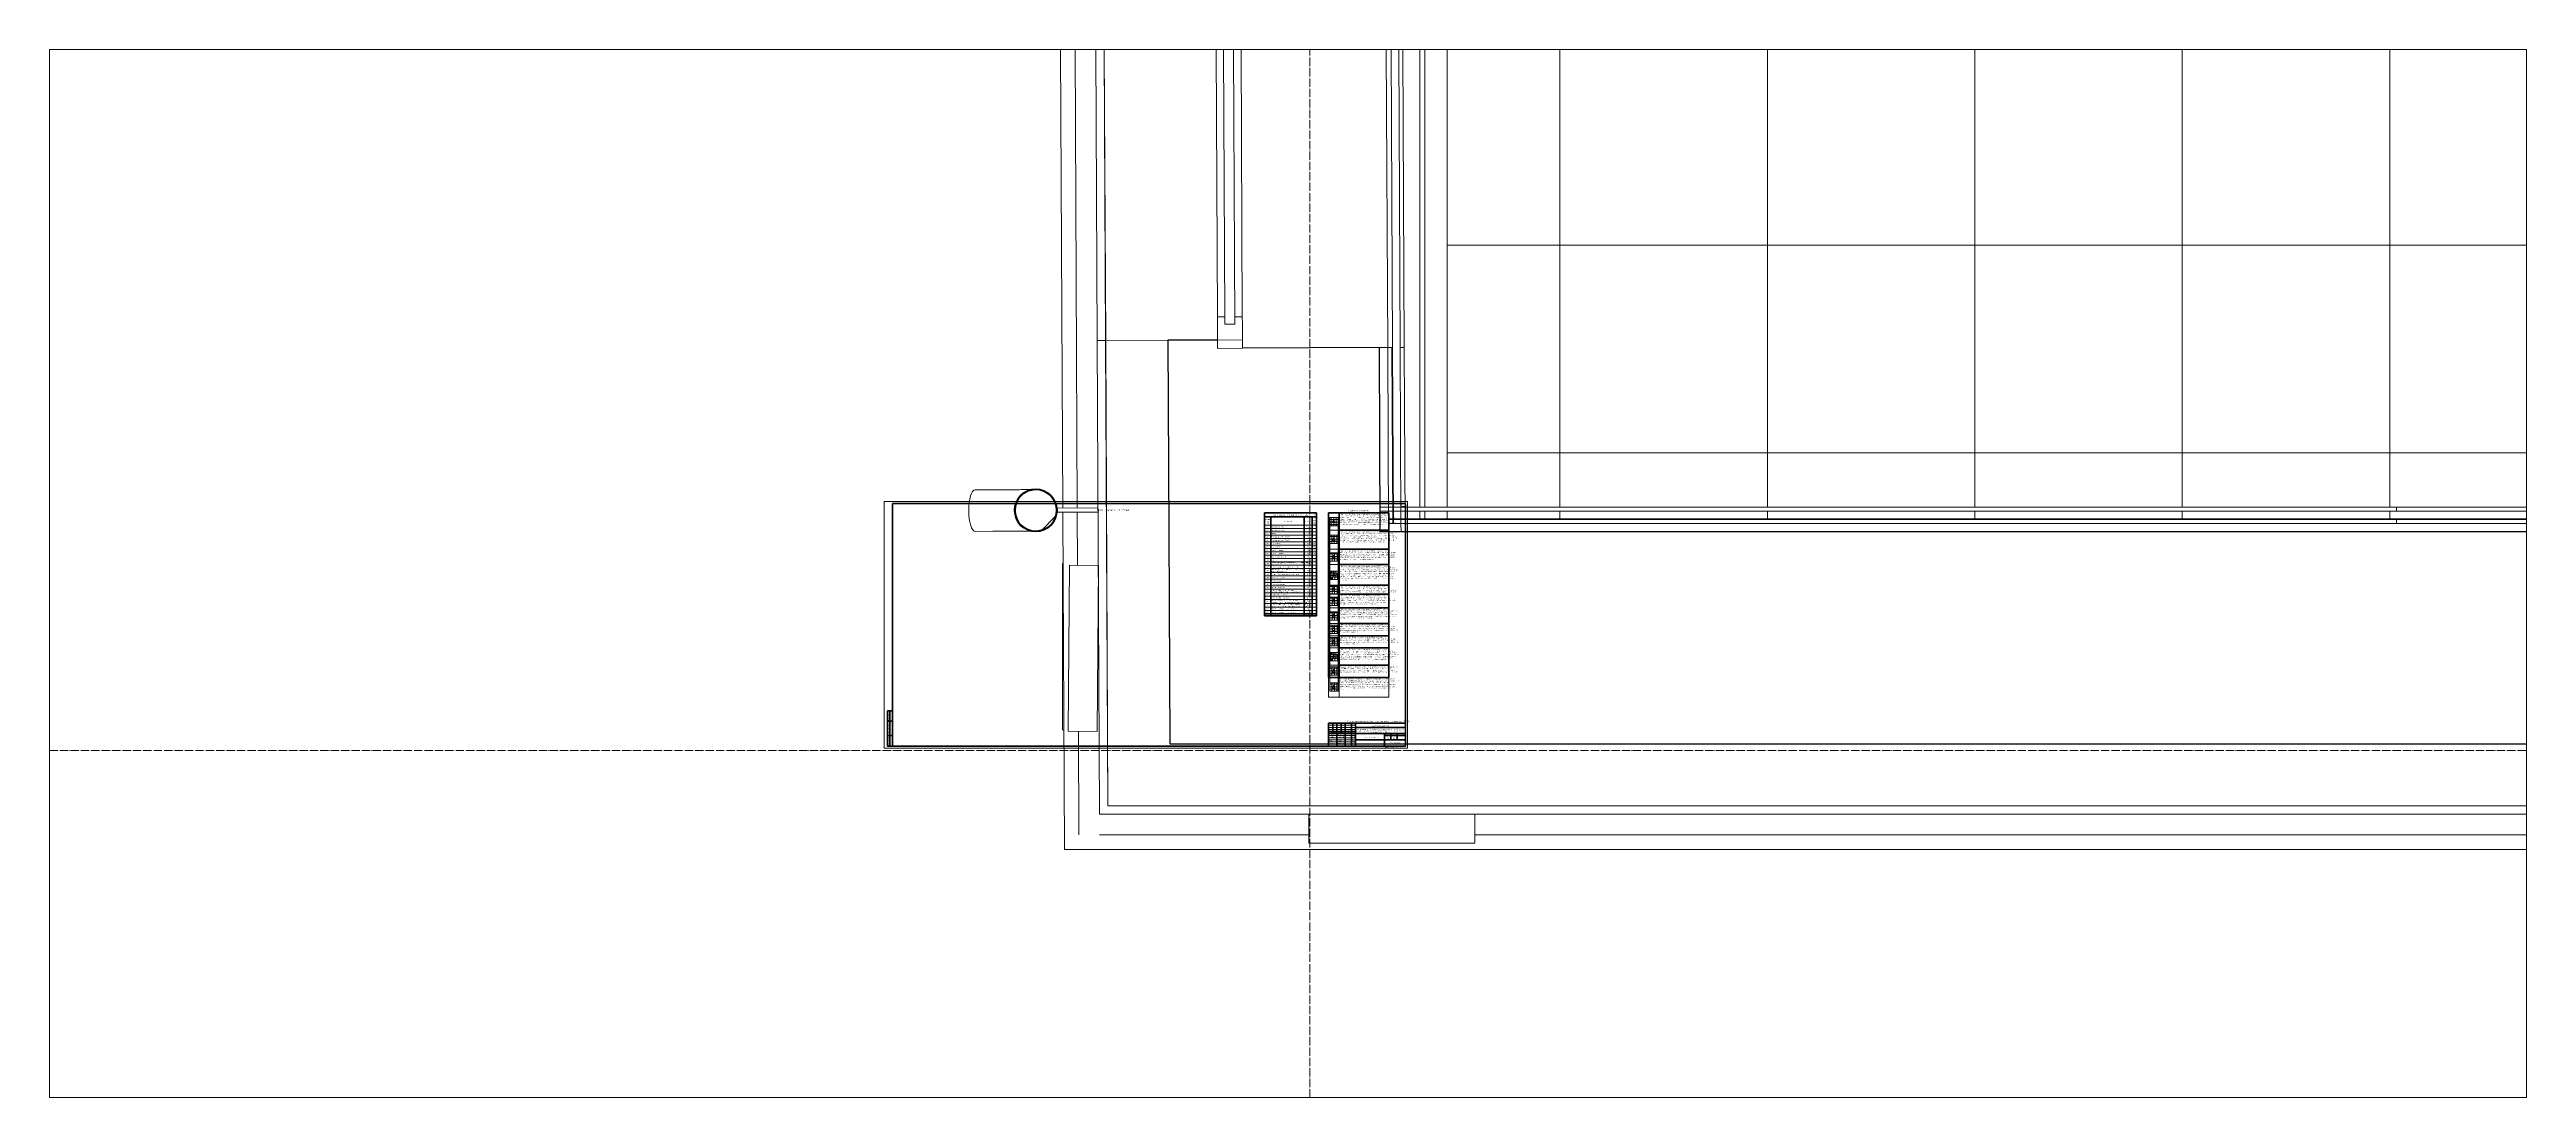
# Paper-space layout 'Layout1' of a CAD drawing. Header units: millimetres. Extents: x -3038 to 2932, y -841 to 1683.
# The model-space entities are those that its viewports show. They can reach past a viewport. Long polylines and large blocks are cut down to what shows.
import ezdxf

# ---------------------------------------------------------------- set-up
doc = ezdxf.new("R2010")
doc.units = ezdxf.units.MM
doc.linetypes.add('ADSK_Линия сетки', pattern=[25, 20, -2.5, 0, -2.5])
doc.linetypes.add('ADSK_Штриховая_ш2 п1', pattern=[3, 2, -1])
for name, color, linetype, lineweight in [('_ Окна', 7, 'Continuous', 9), ('Аннотация', 7, 'Continuous', 20), ('Графика', 7, 'Continuous', 20), ('Заголовки', 7, 'Continuous', 20), ('Обобщенные модели', 7, 'Continuous', 18), ('Окна', 7, 'Continuous', 9), ('Оси', 7, 'Continuous', 9), ('Основная надпись', 7, 'Continuous', 30), ('Перекрытие', 7, 'Continuous', 18), ('Перекрытие штриховка', 7, 'Continuous', 18), ('Стены внутренние', 7, 'Continuous', 18), ('Стены наружные', 7, 'Continuous', 18), ('Стены несущие', 7, 'Continuous', 30), ('Стены отделка', 7, 'Continuous', 30), ('Стены штриховка', 7, 'Continuous', 9), ('Узлы', 7, 'Continuous', 18)]:
    doc.layers.add(name, color=color, linetype=linetype, lineweight=lineweight)
doc.layers.add('Видовой экран НП', color=7, linetype='Continuous', plot=False)
doc.layers.add('Линии', color=7, linetype='Continuous', lineweight=9, true_color=0x00a600)
doc.styles.add('GOST Common_10', font='GOST_Common.ttf', dxfattribs={"width": 0.9, "height": 2.5})
doc.styles.add('GOST Common_11', font='GOST_Common.ttf', dxfattribs={"width": 0.9, "height": 2.4})
doc.styles.add('GOST Common_4', font='GOST_Common.ttf', dxfattribs={"width": 0.9, "height": 200})
doc.styles.add('GOST Common_5', font='GOST_Common.ttf', dxfattribs={"width": 0.8, "height": 350})
doc.styles.add('GOST Common_6', font='GOST_Common.ttf', dxfattribs={"width": 0.9, "height": 2.5})
doc.styles.add('GOST Common_7', font='GOST_Common.ttf', dxfattribs={"width": 0.9, "height": 3.5})
doc.styles.add('GOST Common_8', font='GOST_Common.ttf', dxfattribs={"width": 0.9, "height": 5})
doc.styles.add('GOST Common_9', font='GOST_Common.ttf', dxfattribs={"width": 0.9, "height": 3.5})
pattern_1 = [(0, (37951.3, -9781.5), (0, 600), []), (90, (37951.3, -9781.5), (-600, 4e-14), [])]
pattern_2 = [(0, (37951.3, -29365.67), (0, 600), []), (90, (37951.3, -29365.67), (-600, 4e-14), [])]

# ---------------------------------------------------------------- blocks, each defined once
blk = doc.blocks.new('ADSK_ОсновнаяНадпись_АК и Партнеры - Форма 3-3905436-План полов 1-го этажа')
at = {"layer": 'Основная надпись', "lineweight": 20}
for p, q in [((-1453, 445.5), (-1453, -148.5)), ((-1453, 445.5), (-192, 445.5)), ((-192, 445.5), (-192, -148.5)), ((-317, -93.5), (-382, -93.5)), ((-317, -98.5), (-382, -98.5)), ((-317, -103.5), (-382, -103.5)), ((-317, -118.5), (-382, -118.5)), ((-192, -148.5), (-1453, -148.5)), ((-317, -123.5), (-382, -123.5)), ((-317, -128.5), (-382, -128.5)), ((-317, -133.5), (-382, -133.5)), ((-317, -138.5), (-382, -138.5))]:
    blk.add_line(p, q, dxfattribs=at)
at = {"layer": 'Основная надпись', "lineweight": 50}
for p, q in [((-1433, 440.5), (-1433, -143.5)), ((-197, 440.5), (-1433, 440.5)), ((-197, -143.5), (-197, 440.5)), ((-1445, -58.5), (-1433, -58.5)), ((-1445, -58.5), (-1445, -143.5)), ((-1440, -58.5), (-1440, -143.5)), ((-1445, -83.5), (-1433, -83.5)), ((-1445, -118.5), (-1433, -118.5)), ((-382, -88.5), (-382, -143.5)), ((-197, -88.5), (-382, -88.5)), ((-317, -108.5), (-382, -108.5)), ((-197, -113.5), (-382, -113.5)), ((-372, -88.5), (-372, -113.5)), ((-362, -88.5), (-362, -143.5)), ((-352, -88.5), (-352, -113.5)), ((-342, -88.5), (-342, -143.5)), ((-327, -88.5), (-327, -143.5)), ((-317, -88.5), (-317, -143.5)), ((-197, -98.5), (-317, -98.5)), ((-247, -113.5), (-247, -143.5)), ((-197, -118.5), (-247, -118.5)), ((-232, -113.5), (-232, -128.5)), ((-217, -113.5), (-217, -128.5)), ((-1445, -143.5), (-1433, -143.5)), ((-1433, -143.5), (-197, -143.5)), ((-197, -128.5), (-317, -128.5))]:
    blk.add_line(p, q, dxfattribs=at)
at = {"layer": 'Основная надпись', "linetype": 'ADSK_Штриховая_ш2 п1', "lineweight": 20}
for p, q in [((-207, 433.5), (-207, 440.5)), ((-197, 433.5), (-207, 433.5))]:
    blk.add_line(p, q, dxfattribs=at)
at = {"layer": 'Основная надпись', "lineweight": 9, "char_height": 2.5, "attachment_point": 2, "rotation": 90, "line_spacing_factor": 1.022766, "style": 'GOST Common_7'}
for s, insert, width in [('\\pxqc,t2.52,5.04,7.56,10.08,12.6,15.12,17.64,20.16,22.68,25.2,27.72,30.24,32.76,35.28,37.8,40.32,42.84,45.36,47.88,50.4,52.92,55.44,57.96,60.48,63,65.52,68.04,70.56,73.08,75.6,78.12,80.64;{Подп. и дата}', (-1443.6, -101), 32.445), ('\\pxqc,t2.52,5.04,7.56,10.08,12.6,15.12,17.64,20.16,22.68,25.2,27.72,30.24,32.76,35.28,37.8,40.32,42.84,45.36,47.88,50.4,52.92,55.44,57.96,60.48,63,65.52,68.04,70.56,73.08,75.6,78.12,80.64;{Взам. инв. №}', (-1443.6, -70.3), 20.835), ('\\pxqc,t2.52,5.04,7.56,10.08,12.6,15.12,17.64,20.16,22.68,25.2,27.72,30.24,32.76,35.28,37.8,40.32,42.84,45.36,47.88,50.4,52.92,55.44,57.96,60.48,63,65.52,68.04,70.56,73.08,75.6,78.12,80.64;{Инв. № подл.}', (-1443.6, -130.7), 22.86)]:
    blk.add_mtext(s, dxfattribs=dict(at, insert=insert, width=width))
at = {"layer": 'Основная надпись', "lineweight": 9, "char_height": 2.5, "line_spacing_factor": 1.022766, "style": 'GOST Common_7'}
for s, insert, width, attachment_point in [('\\pxqc,t2.52,5.04,7.56,10.08,12.6,15.12,17.64,20.16,22.68,25.2,27.72,30.24,32.76,35.28,37.8,40.32,42.84,45.36,47.88,50.4,52.92,55.44,57.96,60.48,63,65.52,68.04,70.56,73.08,75.6,78.12,80.64;{Изм.}', (-377, -109.7), 10.656, 2), ('\\pxqc,t2.52,5.04,7.56,10.08,12.6,15.12,17.64,20.16,22.68,25.2,27.72,30.24,32.76,35.28,37.8,40.32,42.84,45.36,47.88,50.4,52.92,55.44,57.96,60.48,63,65.52,68.04,70.56,73.08,75.6,78.12,80.64;{Кол.уч.}', (-367, -109.7), 9.999, 2), ('\\pxqc,t2.52,5.04,7.56,10.08,12.6,15.12,17.64,20.16,22.68,25.2,27.72,30.24,32.76,35.28,37.8,40.32,42.84,45.36,47.88,50.4,52.92,55.44,57.96,60.48,63,65.52,68.04,70.56,73.08,75.6,78.12,80.64;{Лист}', (-357, -109.7), 10.062, 2), ('\\pxqc,t2.52,5.04,7.56,10.08,12.6,15.12,17.64,20.16,22.68,25.2,27.72,30.24,32.76,35.28,37.8,40.32,42.84,45.36,47.88,50.4,52.92,55.44,57.96,60.48,63,65.52,68.04,70.56,73.08,75.6,78.12,80.64;{№док.}', (-347, -109.7), 10.062, 2), ('\\pxqc,t2.52,5.04,7.56,10.08,12.6,15.12,17.64,20.16,22.68,25.2,27.72,30.24,32.76,35.28,37.8,40.32,42.84,45.36,47.88,50.4,52.92,55.44,57.96,60.48,63,65.52,68.04,70.56,73.08,75.6,78.12,80.64;{Подп.}', (-334.4, -109.7), 15.237, 2), ('\\pxqc,t2.52,5.04,7.56,10.08,12.6,15.12,17.64,20.16,22.68,25.2,27.72,30.24,32.76,35.28,37.8,40.32,42.84,45.36,47.88,50.4,52.92,55.44,57.96,60.48,63,65.52,68.04,70.56,73.08,75.6,78.12,80.64;{Дата}', (-322, -109.7), 9.945, 2), ('\\pxqc,t2.52,5.04,7.56,10.08,12.6,15.12,17.64,20.16,22.68,25.2,27.72,30.24,32.76,35.28,37.8,40.32,42.84,45.36,47.88,50.4,52.92,55.44,57.96,60.48,63,65.52,68.04,70.56,73.08,75.6,78.12,80.64;{Стадия}', (-239.5, -115), 15.417, 2), ('\\pxqc,t2.52,5.04,7.56,10.08,12.6,15.12,17.64,20.16,22.68,25.2,27.72,30.24,32.76,35.28,37.8,40.32,42.84,45.36,47.88,50.4,52.92,55.44,57.96,60.48,63,65.52,68.04,70.56,73.08,75.6,78.12,80.64;{Лист}', (-224.5, -115), 15.597, 2), ('\\pxqc,t2.52,5.04,7.56,10.08,12.6,15.12,17.64,20.16,22.68,25.2,27.72,30.24,32.76,35.28,37.8,40.32,42.84,45.36,47.88,50.4,52.92,55.44,57.96,60.48,63,65.52,68.04,70.56,73.08,75.6,78.12,80.64;{Листов}', (-207.2, -115), 19.71, 2), ('\\pxt4.572,9.144,13.716,18.288,22.86,27.432,32.004,36.576,41.148,45.72,50.292,54.864,59.436,64.008,68.58,73.152,77.724,82.296,86.868,91.44,96.012,100.584,105.156,109.728,114.3,118.872,123.444,128.016,132.588,137.16,141.732,146.304;{Формат А2х3}', (-246.2, -144.7), 18.756, 1), ('\\pxt4.572,9.144,13.716,18.288,22.86,27.432,32.004,36.576,41.148,45.72,50.292,54.864,59.436,64.008,68.58,73.152,77.724,82.296,86.868,91.44,96.012,100.584,105.156,109.728,114.3,118.872,123.444,128.016,132.588,137.16,141.732,146.304;{594 х 1261}', (-220.8, -144.5), 13.689, 1)]:
    blk.add_mtext(s, dxfattribs=dict(at, insert=insert, width=width, attachment_point=attachment_point))
blk = doc.blocks.new('Водосток - Тип 1 _карниз больше 490мм_-5158525-План полов 4-го этажа')
at = {"layer": 'Обобщенные модели', "lineweight": 9}
h = blk.add_hatch(dxfattribs=at)
h.set_pattern_fill('FP_6', color=256, style=0, pattern_type=2)
h.set_pattern_definition([(314.728, (-451.3, -498.1), (106.568, 105.561), [])])
h.paths.add_polyline_path([(76.3, 171.1), (76.3, 148.9), (85.9, 128.8), (103.3, 115), (127.1, 110.5), (146.7, 115), (164.7, 130.1), (173.7, 148.9), (173.7, 171.1), (164.1, 191.2), (146.7, 205), (125, 210), (103.3, 205), (85.9, 191.2), (76.4, 171.3)])
at = {"layer": 'Обобщенные модели'}
for p, q in [((75, 306.2), (75, 263.6)), ((175, 263.6), (175, 306.2)), ((120, 108.4), (120, 10)), ((130, 10), (130, 109.1))]:
    blk.add_line(p, q, dxfattribs=at)
at = {"layer": 'Обобщенные модели', "flags": 128}
for points in [[(75, 173), (75, 174.3), (75, 177), (75, 179.8), (75, 182.9), (75, 186.2), (75, 189.7), (75, 193.4), (75, 197.2), (75, 201.3), (75, 205.5), (75, 209.9), (75, 214.4), (75, 219.1), (75, 224), (75, 229), (75, 234.1), (75, 239.3), (75, 244.6), (75, 250.1), (75, 255.6), (75, 261.3), (75, 263.6)], [(175, 263.6), (175, 258), (175, 252.4), (175, 246.9), (175, 241.5), (175, 236.2), (175, 231.1), (175, 226), (175, 221.1), (175, 216.4), (175, 211.8), (175, 207.3), (175, 203), (175, 198.9), (175, 194.9), (175, 191.2), (175, 187.6), (175, 184.3), (175, 181.1), (175, 178.1), (175, 175.4), (175, 173)]]:
    blk.add_lwpolyline(points, dxfattribs=at)
at = {"layer": 'Обобщенные модели'}
for start, end in [(90, 270), (270, 90)]:
    blk.add_arc((125, 160), 52, start, end, dxfattribs=at)
at = {"layer": 'Обобщенные модели', "lineweight": 40}
for start, end in [(90, 270), (270, 90)]:
    blk.add_arc((125, 160), 50, start, end, dxfattribs=at)
at = {"layer": 'Обобщенные модели'}
for start_param, end_param in [(4.712389, 6.283185), (3.141593, 4.712389)]:
    blk.add_ellipse((125, 306.2), major_axis=(-50, 0), ratio=0.309017, start_param=start_param, end_param=end_param, dxfattribs=at)
blk = doc.blocks.new('окна_rehau_однопольное_фрамуга_сверху - 800х2240 _нов_ ОК-41-6249988-План полов 4-го этажа')
at = {"layer": '_ Окна', "lineweight": 18}
for p, q in [((-344, 135), (-420, 135)), ((-420, 135), (-420, 75)), ((-344, 117), (-344, 135)), ((344, 135), (344, 117)), ((420, 135), (344, 135)), ((420, 75), (420, 135)), ((-420, 75), (-362, 75)), ((-362, 93), (-362, 117)), ((-362, 117), (-344, 117)), ((-362, 93), (-344, 93)), ((-344, 75), (-362, 75)), ((-344, 93), (-344, 75)), ((344, 117), (362, 117)), ((344, 93), (344, 75)), ((362, 93), (344, 93)), ((362, 75), (344, 75)), ((362, 117), (362, 93)), ((362, 75), (420, 75))]:
    blk.add_line(p, q, dxfattribs=at)
at = {"layer": '_ Окна'}
for p, q in [((-400, 75), (-400, 135)), ((400, 75), (400, 135)), ((-362, 93), (362, 93)), ((-344, 117), (344, 117))]:
    blk.add_line(p, q, dxfattribs=at)
at = {"layer": 'Окна'}
for p, q in [((-344, 135), (344, 135)), ((344, 75), (-344, 75))]:
    blk.add_line(p, q, dxfattribs=at)

msp = doc.modelspace()

# ---------------------------------------------------------------- hatches: boundary and pattern name
at = {"layer": 'Перекрытие штриховка', "lineweight": 9, "true_color": 0x787878}
h = msp.add_hatch(dxfattribs=at)
h.set_pattern_fill('FP_21', color=8, style=0, pattern_type=2)
h.set_pattern_definition([(270, (45102.2, 63711.3), (500, 3e-14), []), (0, (45102.2, 63711.3), (0, 500), [])])
h.paths.add_polyline_path([(4926.531, 553.098), (4926.531, 571.098), (4908.531, 571.098), (4908.531, 553.098)])
h.paths.add_polyline_path([(4898.531, 553.098), (4898.531, 571.098), (330.717, 571.098), (330.717, 553.098), (4637.622, 553.098)])
h.paths.add_polyline_path([(4637.622, 581.098), (4898.531, 581.098), (4898.531, 939.308), (4908.531, 939.308), (4908.531, 581.098), (4926.531, 581.098), (4926.531, 939.308), (4938.531, 939.308), (4938.531, 989.308), (4978.531, 989.308), (4978.531, 1959.308), (4938.531, 1959.308), (4938.531, 2009.308), (4926.531, 2009.308), (4926.531, 5409.22), (4928.531, 5409.22), (4928.531, 5459.22), (4968.531, 5459.22), (4968.531, 5469.22), (4978.531, 5469.22), (4978.531, 6279.22), (4968.531, 6279.22), (4968.531, 6289.22), (4928.531, 6289.22), (4928.531, 6339.22), (4926.531, 6339.22), (4926.531, 8595), (4908.531, 8595), (4908.531, 6339.22), (4898.531, 6339.22), (4898.531, 8595), (1196.565, 8595), (1196.565, 7393), (330.717, 7393), (330.717, 581.098), (3609.147, 581.098)])
h.paths.add_polyline_path([(4938.531, 989.308), (4453.531, 1829.353), (4488.172, 1849.353), (4973.172, 1009.308), (4963.89, 1003.949)])
h.paths.add_polyline_path([(4908.531, 2009.308), (4898.531, 2009.308), (4898.531, 5409.22), (4908.531, 5409.22), (4908.531, 2988)])
h.paths.add_polyline_path([(4928.531, 5459.22), (4513.531, 6178.021), (4548.172, 6198.021), (4963.172, 5479.22), (4953.89, 5473.861)])
h.paths.add_polyline_path([(1079.565, 7405), (1179.565, 7405), (1179.565, 7425), (330.717, 7425), (330.717, 7405), (523.719, 7405)])
at = {"layer": 'Узлы', "lineweight": 9, "true_color": 0xc0c0c0}
h = msp.add_hatch(dxfattribs=at)
h.set_pattern_fill('FP_85', color=9, style=0, pattern_type=2)
h.set_pattern_definition([(270, (57253.2, 4916.66), (600, 4e-14), []), (0, (57253.2, 4916.66), (0, 600), [])])
h.paths.add_polyline_path([(62537.217, 2224.484), (62537.217, 4224.484), (60537.217, 4224.484), (60537.217, 2224.484)])
h = msp.add_hatch(dxfattribs=at)
h.set_pattern_fill('FP_86', color=9, style=0, pattern_type=2)
h.set_pattern_definition([(270, (57401.9, 822.7), (600, 4e-14), []), (0, (57401.9, 822.7), (0, 600), [])])
h.paths.add_polyline_path([(62497.217, -2058.222), (62497.217, -58.222), (60497.217, -58.222), (60497.217, -2058.222), (60537.217, -2058.222)])
h = msp.add_hatch(dxfattribs=at)
h.set_pattern_fill('FP_87', color=9, style=0, pattern_type=2)
h.set_pattern_definition([(0, (58676.3, -9343.1), (0, 600), []), (90, (58676.3, -9343.1), (-600, 4e-14), [])])
h.paths.add_polyline_path([(62520.931, -6274.698), (62520.931, -4274.698), (60520.931, -4274.698), (60520.931, -6274.698), (62497.217, -6274.698)])
at = {"layer": 'Узлы', "lineweight": 9, "true_color": 0x808080}
h = msp.add_hatch(dxfattribs=at)
h.set_pattern_fill('FP_91', color=8, style=0, pattern_type=2)
h.set_pattern_definition([(0, (57276.7, -7129.7), (0, 500), []), (90, (57276.7, -7129.7), (-500, 3e-14), [])])
h.paths.add_polyline_path([(60537.217, -9195.505), (61032.053, -9195.505), (61032.053, -8695.505), (60532.053, -8695.505), (60532.053, -9195.505)])
h = msp.add_hatch(dxfattribs=at)
h.set_pattern_fill('FP_92', color=8, style=0, pattern_type=2)
h.set_pattern_definition(pattern_1)
h.paths.add_polyline_path([(61532.053, -9695.505), (61532.053, -8695.505), (61032.053, -8695.505), (61032.053, -9195.505), (60532.053, -9195.505), (60532.053, -9695.505), (61032.053, -9695.505)])
h = msp.add_hatch(dxfattribs=at)
h.set_pattern_fill('FP_92', color=8, style=0, pattern_type=2)
h.set_pattern_definition(pattern_1)
h.paths.add_polyline_path([(61032.053, -10695.505), (61032.053, -10195.505), (62032.053, -10195.505), (62032.053, -9195.505), (62532.053, -9195.505), (62532.053, -8695.505), (61532.053, -8695.505), (61532.053, -9695.505), (60532.053, -9695.505), (60532.053, -10695.505), (60537.217, -10695.505)])
h = msp.add_hatch(dxfattribs=at)
h.set_pattern_fill('FP_93', color=8, style=0, pattern_type=2)
h.set_pattern_definition([(0, (38951.3, -10781.5), (0, 600), []), (90, (38951.3, -10781.5), (-600, 4e-14), [])])
h.paths.add_polyline_path([(61532.053, -10695.505), (62532.053, -10695.505), (62532.053, -9195.505), (62032.053, -9195.505), (62032.053, -10195.505), (61032.053, -10195.505), (61032.053, -10695.505)])
at = {"layer": 'Узлы', "lineweight": 9, "true_color": 0xc0c0c0}
h = msp.add_hatch(dxfattribs=at)
h.set_pattern_fill('FP_100', color=9, style=0, pattern_type=2)
h.set_pattern_definition([(0, (58656.3, -17237.65), (0, 600), []), (90, (58656.3, -17237.65), (-600, 4e-14), [])])
h.paths.add_polyline_path([(60537.217, -14169.24), (62500.931, -14169.24), (62500.931, -12169.24), (60500.931, -12169.24), (60500.931, -14169.24), (60532.053, -14169.24)])
h = msp.add_hatch(dxfattribs=at)
h.set_pattern_fill('FP_88', color=9, style=0, pattern_type=2)
h.set_pattern_definition([(0, (58656.3, -20017.65), (0, 600), []), (90, (58656.3, -20017.65), (-600, 4e-14), [])])
h.paths.add_polyline_path([(60520.931, -16949.24), (62500.931, -16949.24), (62500.931, -14949.24), (60500.931, -14949.24), (60500.931, -16949.24)])
h = msp.add_hatch(dxfattribs=at)
h.set_pattern_fill('FP_95', color=9, style=0, pattern_type=2)
h.set_pattern_definition([(0, (58656.3, -23589.3), (0, 600), []), (90, (58656.3, -23589.3), (-600, 4e-14), [])])
h.paths.add_polyline_path([(60500.931, -20520.911), (62500.931, -20520.911), (62500.931, -18520.911), (60500.931, -18520.911)])
h = msp.add_hatch(dxfattribs=at)
h.set_pattern_fill('FP_94', color=9, style=0, pattern_type=2)
h.set_pattern_definition([(0, (58656.3, -26816.55), (0, 600), []), (90, (58656.3, -26816.55), (-600, 4e-14), [])])
h.paths.add_polyline_path([(60500.931, -23748.137), (62500.931, -23748.137), (62500.931, -21748.137), (60500.931, -21748.137)])
h = msp.add_hatch(dxfattribs=at)
h.set_pattern_fill('FP_96', color=9, style=0, pattern_type=2)
h.set_pattern_definition([(0, (58656.3, -29796.94), (0, 600), []), (90, (58656.3, -29796.94), (-600, 4e-14), [])])
h.paths.add_polyline_path([(60520.931, -26728.533), (62500.931, -26728.533), (62500.931, -24728.533), (60500.931, -24728.533), (60500.931, -26728.533), (60505.232, -26728.533)])
at = {"layer": 'Узлы', "lineweight": 9, "true_color": 0x808080}
h = msp.add_hatch(dxfattribs=at)
h.set_pattern_fill('FP_97', color=8, style=0, pattern_type=2)
h.set_pattern_definition([(0, (57276.7, -26713.87), (0, 500), []), (90, (57276.7, -26713.87), (-500, 3e-14), [])])
h.paths.add_polyline_path([(60537.217, -28779.675), (61032.053, -28779.675), (61032.053, -28279.675), (60532.053, -28279.675), (60532.053, -28779.675)])
h = msp.add_hatch(dxfattribs=at)
h.set_pattern_fill('FP_98', color=8, style=0, pattern_type=2)
h.set_pattern_definition(pattern_2)
h.paths.add_polyline_path([(60532.053, -29279.675), (61532.053, -29279.675), (61532.053, -28279.675), (61032.053, -28279.675), (61032.053, -28779.675), (60532.053, -28779.675)])
h = msp.add_hatch(dxfattribs=at)
h.set_pattern_fill('FP_98', color=8, style=0, pattern_type=2)
h.set_pattern_definition(pattern_2)
h.paths.add_polyline_path([(61032.053, -30279.675), (61032.053, -29779.675), (62032.053, -29779.675), (62032.053, -28779.675), (62532.053, -28779.675), (62532.053, -28279.675), (61532.053, -28279.675), (61532.053, -29279.675), (60532.053, -29279.675), (60532.053, -30279.675), (60537.217, -30279.675)])
h = msp.add_hatch(dxfattribs=at)
h.set_pattern_fill('FP_99', color=8, style=0, pattern_type=2)
h.set_pattern_definition([(0, (38951.3, -30365.67), (0, 600), []), (90, (38951.3, -30365.67), (-600, 4e-14), [])])
h.paths.add_polyline_path([(61532.053, -30279.675), (62532.053, -30279.675), (62532.053, -28779.675), (62032.053, -28779.675), (62032.053, -29779.675), (61032.053, -29779.675), (61032.053, -30279.675)])
h = msp.add_hatch(dxfattribs=at)
h.set_pattern_fill('FP_89', color=8, style=0, pattern_type=2)
h.set_pattern_definition([(270, (57409.94, -30899.33), (600, 4e-14), []), (0, (57409.94, -30899.33), (0, 600), [])])
h.paths.add_polyline_path([(60537.217, -33780.251), (62505.232, -33780.251), (62505.232, -31780.251), (60505.232, -31780.251), (60505.232, -33780.251), (60520.931, -33780.251)])
h = msp.add_hatch(dxfattribs=at)
h.set_pattern_fill('FP_90', color=8, style=0, pattern_type=2)
h.set_pattern_definition([(270, (57409.94, -34759.3), (600, 4e-14), []), (0, (57409.94, -34759.3), (0, 600), [])])
h.paths.add_polyline_path([(60537.217, -37640.251), (62505.232, -37640.251), (62505.232, -35640.251), (60505.232, -35640.251), (60505.232, -37640.251), (60520.931, -37640.251)])

# ---------------------------------------------------------------- linework, layer by layer
at = {"layer": 'Линии', "color": 7}
for p, q in [((62537.217, 4224.484), (60537.217, 4224.484)), ((60537.217, 4224.484), (60537.217, 2224.484)), ((62537.217, 2224.484), (62537.217, 4224.484)), ((60537.217, 2224.484), (62537.217, 2224.484)), ((62497.217, -58.222), (60497.217, -58.222)), ((60497.217, -58.222), (60497.217, -2058.222)), ((62497.217, -2058.222), (62497.217, -58.222)), ((60497.217, -2058.222), (62497.217, -2058.222)), ((62520.931, -4274.698), (60520.931, -4274.698)), ((60520.931, -4274.698), (60520.931, -6274.698)), ((62520.931, -6274.698), (62520.931, -4274.698)), ((60520.931, -6274.698), (62520.931, -6274.698)), ((61032.053, -8695.505), (60532.053, -8695.505)), ((60532.053, -8695.505), (60532.053, -9195.505)), ((61532.053, -8695.505), (61032.053, -8695.505)), ((61032.053, -8695.505), (61032.053, -9195.505)), ((62032.053, -8695.505), (61532.053, -8695.505)), ((61532.053, -8695.505), (61532.053, -9695.505)), ((62532.053, -8695.505), (62032.053, -8695.505)), ((62532.053, -9195.505), (62532.053, -8695.505)), ((61032.053, -9195.505), (60532.053, -9195.505)), ((60532.053, -9195.505), (60532.053, -9695.505)), ((62532.053, -9195.505), (62032.053, -9195.505)), ((62032.053, -9195.505), (62032.053, -10195.505)), ((62532.053, -10695.505), (62532.053, -9195.505)), ((60532.053, -9695.505), (60532.053, -10695.505)), ((61532.053, -9695.505), (60532.053, -9695.505)), ((62032.053, -10195.505), (61032.053, -10195.505)), ((61032.053, -10195.505), (61032.053, -10695.505)), ((60532.053, -10695.505), (61032.053, -10695.505)), ((61032.053, -10695.505), (62532.053, -10695.505)), ((62500.931, -12169.24), (60500.931, -12169.24)), ((60500.931, -12169.24), (60500.931, -14169.24)), ((62500.931, -14169.24), (62500.931, -12169.24)), ((60500.931, -14169.24), (62500.931, -14169.24)), ((62500.931, -14949.24), (60500.931, -14949.24)), ((60500.931, -14949.24), (60500.931, -16949.24)), ((62500.931, -16949.24), (62500.931, -14949.24)), ((60500.931, -16949.24), (62500.931, -16949.24)), ((62500.931, -18520.911), (60500.931, -18520.911)), ((60500.931, -18520.911), (60500.931, -20520.911)), ((62500.931, -20520.911), (62500.931, -18520.911)), ((60500.931, -20520.911), (62500.931, -20520.911)), ((62500.931, -21748.137), (60500.931, -21748.137)), ((60500.931, -21748.137), (60500.931, -23748.137)), ((62500.931, -23748.137), (62500.931, -21748.137)), ((60500.931, -23748.137), (62500.931, -23748.137)), ((62500.931, -24728.533), (60500.931, -24728.533)), ((60500.931, -24728.533), (60500.931, -26728.533)), ((62500.931, -26728.533), (62500.931, -24728.533)), ((60500.931, -26728.533), (62500.931, -26728.533)), ((61032.053, -28279.675), (60532.053, -28279.675)), ((60532.053, -28279.675), (60532.053, -28779.675)), ((61532.053, -28279.675), (61032.053, -28279.675)), ((61032.053, -28279.675), (61032.053, -28779.675)), ((62032.053, -28279.675), (61532.053, -28279.675)), ((61532.053, -28279.675), (61532.053, -29279.675)), ((62532.053, -28279.675), (62032.053, -28279.675)), ((62532.053, -28779.675), (62532.053, -28279.675)), ((61032.053, -28779.675), (60532.053, -28779.675)), ((60532.053, -28779.675), (60532.053, -29279.675)), ((62532.053, -28779.675), (62032.053, -28779.675)), ((62032.053, -28779.675), (62032.053, -29779.675)), ((62532.053, -30279.675), (62532.053, -28779.675)), ((60532.053, -29279.675), (60532.053, -30279.675)), ((61532.053, -29279.675), (60532.053, -29279.675)), ((62032.053, -29779.675), (61032.053, -29779.675)), ((61032.053, -29779.675), (61032.053, -30279.675)), ((60532.053, -30279.675), (61032.053, -30279.675)), ((61032.053, -30279.675), (62532.053, -30279.675)), ((62505.232, -31780.251), (60505.232, -31780.251)), ((60505.232, -31780.251), (60505.232, -33780.251)), ((62505.232, -33780.251), (62505.232, -31780.251)), ((60505.232, -33780.251), (62505.232, -33780.251)), ((62505.232, -35640.251), (60505.232, -35640.251)), ((60505.232, -35640.251), (60505.232, -37640.251)), ((62505.232, -37640.251), (62505.232, -35640.251)), ((60505.232, -37640.251), (62505.232, -37640.251))]:
    msp.add_line(p, q, dxfattribs=at)
at = {"layer": 'Линии', "color": 1, "true_color": 0xff0000}
for p, q in [((61099.127, 2986.628), (61459.127, 3663.689)), ((61819.127, 2986.628), (61459.127, 3663.689)), ((61099.127, 2986.628), (61819.127, 2986.628)), ((61059.127, -1296.078), (61419.127, -619.017)), ((61779.127, -1296.078), (61419.127, -619.017)), ((61059.127, -1296.078), (61779.127, -1296.078)), ((61082.841, -5512.554), (61442.841, -4835.492)), ((61802.841, -5512.554), (61442.841, -4835.492)), ((61082.841, -5512.554), (61802.841, -5512.554)), ((61089.511, -9873.995), (61449.511, -9196.933)), ((61809.511, -9873.995), (61449.511, -9196.933)), ((61089.511, -9873.995), (61809.511, -9873.995)), ((61062.841, -13327.096), (61422.841, -12650.034)), ((61782.841, -13327.096), (61422.841, -12650.034)), ((61062.841, -13327.096), (61782.841, -13327.096)), ((61062.841, -16107.096), (61422.841, -15430.034)), ((61782.841, -16107.096), (61422.841, -15430.034)), ((61062.841, -16107.096), (61782.841, -16107.096)), ((61062.841, -19678.767), (61422.841, -19001.706)), ((61782.841, -19678.767), (61422.841, -19001.706)), ((61062.841, -19678.767), (61782.841, -19678.767)), ((61062.841, -22985.994), (61422.841, -22308.932)), ((61782.841, -22985.994), (61422.841, -22308.932)), ((61062.841, -22985.994), (61782.841, -22985.994)), ((61062.841, -25966.389), (61422.841, -25289.327)), ((61782.841, -25966.389), (61422.841, -25289.327)), ((61062.841, -25966.389), (61782.841, -25966.389)), ((61089.511, -29458.165), (61449.511, -28781.103)), ((61809.511, -29458.165), (61449.511, -28781.103)), ((61089.511, -29458.165), (61809.511, -29458.165)), ((61067.142, -33018.107), (61427.142, -32341.045)), ((61787.142, -33018.107), (61427.142, -32341.045)), ((61067.142, -33018.107), (61787.142, -33018.107)), ((61067.142, -36878.107), (61427.142, -36201.045)), ((61787.142, -36878.107), (61427.142, -36201.045)), ((61067.142, -36878.107), (61787.142, -36878.107))]:
    msp.add_line(p, q, dxfattribs=at)
at = {"layer": 'Оси', "linetype": 'ADSK_Линия сетки'}
for p, q in [((-0.435, -4909.651), (-0.435, 43042.344)), ((-10114.729, -5), (50470.443, -5))]:
    msp.add_line(p, q, dxfattribs=at)
at = {"layer": 'Перекрытие', "color": 250, "true_color": 0x121212}
for p, q in [((330.717, 7393), (330.717, 581.098)), ((330.717, 571.098), (330.717, 553.098))]:
    msp.add_line(p, q, dxfattribs=at)
at = {"layer": 'Стены внутренние', "color": 250, "true_color": 0x121212}
for p, q in [((264.717, 581.098), (264.717, 7393)), ((276.717, 7393), (276.717, 581.098)), ((183.324, 1805.343), (187.319, 965.353)), ((217.318, 965.496), (213.324, 1805.486)), ((223.324, 1805.534), (227.318, 965.543)), ((264.717, 553.098), (264.717, 571.098)), ((276.717, 571.098), (276.717, 553.098))]:
    msp.add_line(p, q, dxfattribs=at)
at = {"layer": 'Стены наружные'}
for p, q in [((-595.85, 578.36), (-631.089, 7988.424)), ((-560.849, 578.36), (-594.117, 7573.727)), ((-512.768, 982.024), (-516.502, 1767.015)), ((-496.502, 1767.11), (-492.769, 982.119)), ((-492.368, 982.121), (-496.101, 1767.112)), ((-591.939, -243.902), (-595.804, 568.704)), ((-560.195, 440.858), (-560.805, 568.995)), ((-596.279, 44.747), (-596.279, 444.747)), ((-596.279, 44.747), (-593.312, 44.747)), ((-557.105, -208.902), (-558.293, 40.832)), ((-2.962, -208.902), (-507.105, -208.902)), ((7074.646, -208.902), (397.038, -208.902)), ((7933.134, -243.902), (-591.939, -243.902))]:
    msp.add_line(p, q, dxfattribs=at)
at = {"layer": 'Стены наружные', "color": 250, "true_color": 0x121212}
msp.add_line((195.324, 1805.4), (199.319, 965.41), dxfattribs=at)
at = {"layer": 'Стены несущие'}
for p, q in [((-222.772, 983.403), (-342.37, 982.834)), ((-342.37, 982.834), (-340.174, 521.098)), ((167.319, 965.258), (-162.677, 963.688)), ((169.431, 521.098), (167.319, 965.258)), ((-340.174, 521.098), (-340.575, 521.098)), ((-340.575, 521.098), (-338.149, 11.098)), ((7088.134, 521.098), (169.431, 521.098)), ((-338.149, 11.098), (7678.134, 11.098))]:
    msp.add_line(p, q, dxfattribs=at)
at = {"layer": 'Стены отделка', "lineweight": 9}
for p, q in [((-492.769, 982.119), (-512.768, 982.024)), ((-512.768, 982.024), (-507.343, -158.902)), ((-487.438, -138.902), (-492.769, 982.119)), ((-342.37, 982.834), (-492.368, 982.121)), ((-492.368, 982.121), (-487.037, -138.902)), ((199.319, 965.41), (167.319, 965.258)), ((187.319, 965.353), (189.43, 521.431)), ((201.336, 541.098), (199.319, 965.41)), ((227.318, 965.543), (217.318, 965.496)), ((217.318, 965.496), (219.337, 541.098)), ((229.337, 541.098), (227.318, 965.543)), ((5028.531, 581.098), (189.146, 581.098)), ((189.194, 571.098), (5028.531, 571.098)), ((4898.531, 553.098), (189.279, 553.098)), ((189.336, 541.098), (229.337, 541.098)), ((189.431, 541.098), (189.431, 521.098)), ((229.337, 541.098), (4938.531, 541.098)), ((2619.308, 571.098), (2619.308, 581.098)), ((2619.308, 541.098), (2619.308, 553.098)), ((-337.749, 11.098), (-340.174, 521.098)), ((169.43, 521.336), (189.43, 521.431)), ((-579.511, 441.005), (-582.547, 41.016)), ((-509.513, 440.473), (-579.511, 441.005)), ((-512.549, 40.485), (-509.513, 440.473)), ((-582.547, 41.016), (-512.549, 40.485)), ((-507.343, -158.902), (7848.134, -158.902)), ((-487.438, -138.902), (7828.134, -138.902)), ((397.038, -158.902), (-2.962, -158.902)), ((-2.962, -158.902), (-2.962, -228.902)), ((397.038, -228.902), (397.038, -158.902)), ((-2.962, -228.902), (397.038, -228.902))]:
    msp.add_line(p, q, dxfattribs=at)
at = {"layer": 'Стены штриховка'}
for p, q in [((199.336, 541.098), (197.319, 965.4)), ((189.146, 581.098), (169.146, 581.098)), ((189.194, 571.098), (169.193, 571.098)), ((4898.531, 551.098), (189.289, 551.098)), ((219.337, 541.098), (219.432, 521.098)), ((229.337, 541.098), (229.432, 521.098))]:
    msp.add_line(p, q, dxfattribs=at)

# ---------------------------------------------------------------- block references
at = {"layer": 'Обобщенные модели', "rotation": 90.27247415019644}
msp.add_blockref('Водосток - Тип 1 _карниз больше 490мм_-5158525-План полов 4-го этажа', (-500.233, 448.933), dxfattribs=at)
at = {"layer": 'Окна', "rotation": 90.2724741501968}
msp.add_blockref('окна_rehau_однопольное_фрамуга_сверху - 800х2240 _нов_ ОК-41-6249988-План полов 4-го этажа', (-89.675, 1384.04), dxfattribs=at)

psp = doc.layouts.get("Layout1")

# ---------------------------------------------------------------- linework, layer by layer
at = {"layer": 'Линии', "color": 7, "lineweight": 50}
for p, q in [((-109.3, 567.3), (-109.3, 557.3)), ((15.7, 567.3), (-109.3, 567.3)), ((-109.3, 557.3), (-109.3, 318.7)), ((-109.3, 557.3), (15.7, 557.3)), ((-94.3, 557.3), (-94.3, 537.2)), ((-14.3, 557.3), (-14.3, 537.2)), ((5.7, 557.3), (5.7, 537.2)), ((15.7, 557.3), (15.7, 567.3)), ((15.7, 557.3), (15.7, 318.7)), ((15.7, 557.3), (15.7, 537.2)), ((45, 567.3), (45, 525.7)), ((45, 567.3), (190, 567.3)), ((70, 567.3), (70, 525.7)), ((190, 567.3), (190, 525.7)), ((-94.3, 537.2), (-94.3, 529.2)), ((-94.3, 529.2), (-94.3, 521.2)), ((-94.3, 521.2), (-94.3, 513.2)), ((-94.3, 513.2), (-94.3, 505.2)), ((-94.3, 505.2), (-94.3, 497.1)), ((-94.3, 497.1), (-94.3, 489.1)), ((-94.3, 489.1), (-94.3, 481.1)), ((-94.3, 481.1), (-94.3, 473.1)), ((-14.3, 537.2), (-14.3, 529.2)), ((-14.3, 529.2), (-14.3, 521.2)), ((-14.3, 521.2), (-14.3, 513.2)), ((-14.3, 513.2), (-14.3, 505.2)), ((-14.3, 505.2), (-14.3, 497.1)), ((-14.3, 497.1), (-14.3, 489.1)), ((-14.3, 489.1), (-14.3, 481.1)), ((-14.3, 481.1), (-14.3, 473.1)), ((5.7, 537.2), (5.7, 529.2)), ((5.7, 529.2), (5.7, 521.2)), ((5.7, 521.2), (5.7, 513.2)), ((5.7, 513.2), (5.7, 505.2)), ((5.7, 505.2), (5.7, 497.1)), ((5.7, 497.1), (5.7, 489.1)), ((5.7, 489.1), (5.7, 481.1)), ((5.7, 481.1), (5.7, 473.1)), ((15.7, 537.2), (15.7, 529.2)), ((15.7, 529.2), (15.7, 521.2)), ((15.7, 521.2), (15.7, 513.2)), ((15.7, 513.2), (15.7, 505.2)), ((15.7, 505.2), (15.7, 497.1)), ((15.7, 497.1), (15.7, 489.1)), ((15.7, 489.1), (15.7, 481.1)), ((15.7, 481.1), (15.7, 473.1)), ((45, 525.7), (45, 479.9)), ((45, 479.9), (45, 442.4)), ((190, 525.7), (70, 525.7)), ((70, 525.7), (70, 479.9)), ((190, 479.9), (70, 479.9)), ((70, 479.9), (70, 442.4)), ((190, 525.7), (190, 479.9)), ((190, 479.9), (190, 442.4)), ((-94.3, 473.1), (-94.3, 465.1)), ((-94.3, 465.1), (-94.3, 457.1)), ((-94.3, 457.1), (-94.3, 449)), ((-94.3, 449), (-94.3, 441)), ((-94.3, 441), (-94.3, 433)), ((-94.3, 433), (-94.3, 423.7)), ((-94.3, 423.7), (-94.3, 415.7)), ((-14.3, 473.1), (-14.3, 465.1)), ((-14.3, 465.1), (-14.3, 457.1)), ((-14.3, 457.1), (-14.3, 449)), ((-14.3, 449), (-14.3, 441)), ((-14.3, 441), (-14.3, 433)), ((-14.3, 433), (-14.3, 423.7)), ((-14.3, 423.7), (-14.3, 415.7)), ((5.7, 473.1), (5.7, 465.1)), ((5.7, 465.1), (5.7, 457.1)), ((5.7, 457.1), (5.7, 449)), ((5.7, 449), (5.7, 441)), ((5.7, 441), (5.7, 433)), ((5.7, 433), (5.7, 423.7)), ((5.7, 423.7), (5.7, 415.7)), ((15.7, 473.1), (15.7, 465.1)), ((15.7, 465.1), (15.7, 457.1)), ((15.7, 457.1), (15.7, 449)), ((15.7, 449), (15.7, 441)), ((15.7, 441), (15.7, 433)), ((15.7, 433), (15.7, 423.7)), ((15.7, 423.7), (15.7, 415.7)), ((45, 442.4), (45, 392.6)), ((190, 442.4), (70, 442.4)), ((70, 442.4), (70, 392.6)), ((190, 442.4), (190, 392.6)), ((-94.3, 415.7), (-94.3, 407.7)), ((-94.3, 407.7), (-94.3, 399.7)), ((-94.3, 399.7), (-94.3, 391.7)), ((-94.3, 391.7), (-94.3, 383.6)), ((-94.3, 383.6), (-94.3, 374.4)), ((-94.3, 374.4), (-94.3, 366.3)), ((-94.3, 366.3), (-94.3, 358.3)), ((-94.3, 358.3), (-94.3, 349.1)), ((-14.3, 415.7), (-14.3, 407.7)), ((-14.3, 407.7), (-14.3, 399.7)), ((-14.3, 399.7), (-14.3, 391.7)), ((-14.3, 391.7), (-14.3, 383.6)), ((-14.3, 383.6), (-14.3, 374.4)), ((-14.3, 374.4), (-14.3, 366.3)), ((-14.3, 366.3), (-14.3, 358.3)), ((-14.3, 358.3), (-14.3, 349.1)), ((5.7, 415.7), (5.7, 407.7)), ((5.7, 407.7), (5.7, 399.7)), ((5.7, 399.7), (5.7, 391.7)), ((5.7, 391.7), (5.7, 383.6)), ((5.7, 383.6), (5.7, 374.4)), ((5.7, 374.4), (5.7, 366.3)), ((5.7, 366.3), (5.7, 358.3)), ((5.7, 358.3), (5.7, 349.1)), ((15.7, 415.7), (15.7, 407.7)), ((15.7, 407.7), (15.7, 399.7)), ((15.7, 399.7), (15.7, 391.7)), ((15.7, 391.7), (15.7, 383.6)), ((15.7, 383.6), (15.7, 374.4)), ((15.7, 374.4), (15.7, 366.3)), ((15.7, 366.3), (15.7, 358.3)), ((15.7, 358.3), (15.7, 349.1)), ((45, 392.6), (45, 371.4)), ((45, 371.4), (45, 338)), ((190, 392.6), (70, 392.6)), ((70, 392.6), (70, 371.4)), ((190, 371.4), (70, 371.4)), ((70, 371.4), (70, 338)), ((190, 392.6), (190, 371.4)), ((190, 371.4), (190, 338)), ((-94.3, 323.7), (-109.3, 323.7)), ((15.7, 318.7), (-109.3, 318.7)), ((-94.3, 349.1), (-94.3, 339.8)), ((-94.3, 339.8), (-94.3, 331.8)), ((-94.3, 331.8), (-94.3, 323.7)), ((-14.3, 323.7), (-94.3, 323.7)), ((-94.3, 323.7), (-94.3, 318.7)), ((-14.3, 349.1), (-14.3, 339.8)), ((-14.3, 339.8), (-14.3, 331.8)), ((-14.3, 331.8), (-14.3, 323.7)), ((5.7, 323.7), (-14.3, 323.7)), ((-14.3, 323.7), (-14.3, 318.7)), ((5.7, 349.1), (5.7, 339.8)), ((5.7, 339.8), (5.7, 331.8)), ((5.7, 331.8), (5.7, 323.7)), ((15.7, 323.7), (5.7, 323.7)), ((5.7, 323.7), (5.7, 318.7)), ((15.7, 349.1), (15.7, 339.8)), ((15.7, 339.8), (15.7, 331.8)), ((15.7, 331.8), (15.7, 323.7)), ((15.7, 323.7), (15.7, 318.7)), ((45, 338), (45, 300.4)), ((45, 300.4), (45, 271.1)), ((190, 338), (70, 338)), ((70, 338), (70, 300.4)), ((190, 300.4), (70, 300.4)), ((70, 300.4), (70, 271.1)), ((190, 338), (190, 300.4)), ((190, 300.4), (190, 271.1)), ((45, 271.1), (45, 241.7)), ((45, 241.7), (45, 200.1)), ((190, 271.1), (70, 271.1)), ((70, 271.1), (70, 241.7)), ((190, 241.7), (70, 241.7)), ((70, 241.7), (70, 200.1)), ((190, 271.1), (190, 241.7)), ((190, 241.7), (190, 200.1)), ((45, 200.1), (45, 170.7)), ((190, 200.1), (70, 200.1)), ((70, 200.1), (70, 170.7)), ((190, 200.1), (190, 170.7)), ((70, 170.7), (45, 170.7)), ((190, 170.7), (70, 170.7))]:
    psp.add_line(p, q, dxfattribs=at)
at = {"layer": 'Линии', "color": 7, "lineweight": 20}
for p, q in [((-94.3, 537.2), (-109.3, 537.2)), ((-94.3, 529.2), (-109.3, 529.2)), ((-94.3, 521.2), (-109.3, 521.2)), ((-94.3, 513.2), (-109.3, 513.2)), ((-94.3, 505.2), (-109.3, 505.2)), ((-94.3, 497.1), (-109.3, 497.1)), ((-94.3, 489.1), (-109.3, 489.1)), ((-94.3, 481.1), (-109.3, 481.1)), ((-14.3, 537.2), (-94.3, 537.2)), ((-14.3, 529.2), (-94.3, 529.2)), ((-14.3, 521.2), (-94.3, 521.2)), ((-14.3, 513.2), (-94.3, 513.2)), ((-14.3, 505.2), (-94.3, 505.2)), ((-14.3, 497.1), (-94.3, 497.1)), ((-14.3, 489.1), (-94.3, 489.1)), ((-14.3, 481.1), (-94.3, 481.1)), ((5.7, 537.2), (-14.3, 537.2)), ((5.7, 529.2), (-14.3, 529.2)), ((5.7, 521.2), (-14.3, 521.2)), ((5.7, 513.2), (-14.3, 513.2)), ((5.7, 505.2), (-14.3, 505.2)), ((5.7, 497.1), (-14.3, 497.1)), ((5.7, 489.1), (-14.3, 489.1)), ((5.7, 481.1), (-14.3, 481.1)), ((15.7, 537.2), (5.7, 537.2)), ((15.7, 529.2), (5.7, 529.2)), ((15.7, 521.2), (5.7, 521.2)), ((15.7, 513.2), (5.7, 513.2)), ((15.7, 505.2), (5.7, 505.2)), ((15.7, 497.1), (5.7, 497.1)), ((15.7, 489.1), (5.7, 489.1)), ((15.7, 481.1), (5.7, 481.1)), ((70, 525.7), (45, 525.7)), ((70, 479.9), (45, 479.9)), ((190, 525.7), (190, 525.7)), ((190, 479.9), (190, 479.9)), ((-94.3, 473.1), (-109.3, 473.1)), ((-94.3, 465.1), (-109.3, 465.1)), ((-94.3, 457.1), (-109.3, 457.1)), ((-94.3, 449), (-109.3, 449)), ((-94.3, 441), (-109.3, 441)), ((-94.3, 433), (-109.3, 433)), ((-94.3, 423.7), (-109.3, 423.7)), ((-14.3, 473.1), (-94.3, 473.1)), ((-14.3, 465.1), (-94.3, 465.1)), ((-14.3, 457.1), (-94.3, 457.1)), ((-14.3, 449), (-94.3, 449)), ((-14.3, 441), (-94.3, 441)), ((-14.3, 433), (-94.3, 433)), ((-14.3, 423.7), (-94.3, 423.7)), ((5.7, 473.1), (-14.3, 473.1)), ((5.7, 465.1), (-14.3, 465.1)), ((5.7, 457.1), (-14.3, 457.1)), ((5.7, 449), (-14.3, 449)), ((5.7, 441), (-14.3, 441)), ((5.7, 433), (-14.3, 433)), ((5.7, 423.7), (-14.3, 423.7)), ((15.7, 473.1), (5.7, 473.1)), ((15.7, 465.1), (5.7, 465.1)), ((15.7, 457.1), (5.7, 457.1)), ((15.7, 449), (5.7, 449)), ((15.7, 441), (5.7, 441)), ((15.7, 433), (5.7, 433)), ((15.7, 423.7), (5.7, 423.7)), ((70, 442.4), (45, 442.4)), ((190, 442.4), (190, 442.4)), ((-94.3, 415.7), (-109.3, 415.7)), ((-94.3, 407.7), (-109.3, 407.7)), ((-94.3, 399.7), (-109.3, 399.7)), ((-94.3, 391.7), (-109.3, 391.7)), ((-94.3, 383.6), (-109.3, 383.6)), ((-94.3, 374.4), (-109.3, 374.4)), ((-94.3, 366.3), (-109.3, 366.3)), ((-94.3, 358.3), (-109.3, 358.3)), ((-14.3, 415.7), (-94.3, 415.7)), ((-14.3, 407.7), (-94.3, 407.7)), ((-14.3, 399.7), (-94.3, 399.7)), ((-14.3, 391.7), (-94.3, 391.7)), ((-14.3, 383.6), (-94.3, 383.6)), ((-14.3, 374.4), (-94.3, 374.4)), ((-14.3, 366.3), (-94.3, 366.3)), ((-14.3, 358.3), (-94.3, 358.3)), ((5.7, 415.7), (-14.3, 415.7)), ((5.7, 407.7), (-14.3, 407.7)), ((5.7, 399.7), (-14.3, 399.7)), ((5.7, 391.7), (-14.3, 391.7)), ((5.7, 383.6), (-14.3, 383.6)), ((5.7, 374.4), (-14.3, 374.4)), ((5.7, 366.3), (-14.3, 366.3)), ((5.7, 358.3), (-14.3, 358.3)), ((15.7, 415.7), (5.7, 415.7)), ((15.7, 407.7), (5.7, 407.7)), ((15.7, 399.7), (5.7, 399.7)), ((15.7, 391.7), (5.7, 391.7)), ((15.7, 383.6), (5.7, 383.6)), ((15.7, 374.4), (5.7, 374.4)), ((15.7, 366.3), (5.7, 366.3)), ((15.7, 358.3), (5.7, 358.3)), ((70, 392.6), (45, 392.6)), ((70, 371.4), (45, 371.4)), ((190, 392.6), (190, 392.6)), ((190, 371.4), (190, 371.4)), ((-94.3, 349.1), (-109.3, 349.1)), ((-94.3, 339.8), (-109.3, 339.8)), ((-94.3, 331.8), (-109.3, 331.8)), ((-14.3, 349.1), (-94.3, 349.1)), ((-14.3, 339.8), (-94.3, 339.8)), ((-14.3, 331.8), (-94.3, 331.8)), ((5.7, 349.1), (-14.3, 349.1)), ((5.7, 339.8), (-14.3, 339.8)), ((5.7, 331.8), (-14.3, 331.8)), ((15.7, 349.1), (5.7, 349.1)), ((15.7, 339.8), (5.7, 339.8)), ((15.7, 331.8), (5.7, 331.8)), ((70, 338), (45, 338)), ((70, 300.4), (45, 300.4)), ((190, 338), (190, 338)), ((190, 300.4), (190, 300.4)), ((70, 271.1), (45, 271.1)), ((70, 241.7), (45, 241.7)), ((190, 271.1), (190, 271.1)), ((190, 241.7), (190, 241.7)), ((70, 200.1), (45, 200.1)), ((190, 200.1), (190, 200.1)), ((70, 170.7), (45, 170.7)), ((45, 170.7), (45, 123.1)), ((70, 123.1), (45, 123.1)), ((190, 170.7), (70, 170.7)), ((70, 170.7), (70, 123.1)), ((190, 123.1), (70, 123.1)), ((190, 170.7), (190, 170.7)), ((190, 170.7), (190, 123.1))]:
    psp.add_line(p, q, dxfattribs=at)

# ---------------------------------------------------------------- texts
at = {"layer": 'Графика', "line_spacing_factor": 1.022761}
for s, insert, char_height, width, attachment_point, style in [('Номер\\Pпомеще-\\Pния', (-101.8, 552.7), 2.5, 14.18, 2, 'GOST Common_10'), ('Экспликация помещений 4-го этажа', (-46.8, 563.9), 3.5, 84.851, 2, 'GOST Common_9'), ('Наименование', (-54.3, 548.4), 2.5, 23.533, 2, 'GOST Common_10'), ('Площадь, м\\fGOST Common|b0|i0|c238|p34|;\\W.9;²', (-4.3, 548.4), 2.5, 20.094, 2, 'GOST Common_10'), ('Кат.\\Pпоме-\\Pще-\\Pния', (10.7, 554.8), 2.5, 9.624, 2, 'GOST Common_10'), ('1. Покрытие пола из кварц-виниловой дизайн плитки 500х500мм Forbo Effektaprofessional 8061 T Natural Concrete PRO* IVC Craft Nova 598* или аналог*-2,55мм2. Моментальный фиброармированный клей - 2,45 мм;3. Грунтовка глубокого проникновения - 1 слой;4. Выравнивающая стяжка (наливной пол) - 10 мм;5. Стяжка выравнивающая из цем.-песчаного р-ра М150, армированная сеткой 5Bp-I100х100мм - 45 мм;6. Керамзитовый гравий по ГОСТ 32496-2013 (фракция 10-20 мм, плотность 200-250кг/м3) - 50...280 мм;7. Сущ.плита перекрытия.', (70.7, 565.2), 2.4, 117.815, 1, 'GOST Common_11'), ('Условные обозначения', (117.5, 574.2), 3.5, 51.696, 2, 'GOST Common_9'), ('404', (-101.8, 510.3), 2.5, 6.155, 2, 'GOST Common_10'), ('405', (-101.8, 502.3), 2.5, 5.883, 2, 'GOST Common_10'), ('406', (-101.8, 494.3), 2.5, 5.883, 2, 'GOST Common_10'), ('408', (-101.8, 478.2), 2.5, 5.883, 2, 'GOST Common_10'), ('402', (-101.8, 526.4), 2.5, 5.883, 2, 'GOST Common_10'), ('403', (-101.8, 518.3), 2.5, 5.883, 2, 'GOST Common_10'), ('407', (-101.8, 486.3), 2.5, 5.883, 2, 'GOST Common_10'), ('401', (-101.8, 534.4), 2.5, 5.37, 2, 'GOST Common_10'), ('Тамбур', (-93.5, 518.3), 2.5, 12.038, 1, 'GOST Common_10'), ('Лестничная клетка (Тип Л1)', (-93.5, 510.3), 2.5, 45.95, 1, 'GOST Common_10'), ('Лестничная клетка (Тип Л1)', (-93.5, 502.3), 2.5, 45.95, 1, 'GOST Common_10'), ('Коридор с рекреацией', (-93.5, 534.4), 2.5, 36.114, 1, 'GOST Common_10'), ('Коридор с рекреацией', (-93.5, 526.4), 2.5, 36.114, 1, 'GOST Common_10'), ('Помещение СС', (-93.5, 494.3), 2.5, 22.869, 1, 'GOST Common_10'), ('Помещение СС', (-93.5, 486.3), 2.5, 22.869, 1, 'GOST Common_10'), ('Подсобное помещение', (-93.5, 478.2), 2.5, 35.722, 1, 'GOST Common_10'), ('173,6', (-4.3, 534.4), 2.5, 7.905, 2, 'GOST Common_10'), ('166,2', (-4.3, 526.4), 2.5, 7.905, 2, 'GOST Common_10'), ('26,9', (-4.3, 510.3), 2.5, 6.547, 2, 'GOST Common_10'), ('26,8', (-4.3, 502.3), 2.5, 6.547, 2, 'GOST Common_10'), ('6,8', (-4.3, 486.3), 2.5, 4.676, 2, 'GOST Common_10'), ('5,0', (-4.3, 494.3), 2.5, 4.676, 2, 'GOST Common_10'), ('5,0', (-4.3, 478.2), 2.5, 4.676, 2, 'GOST Common_10'), ('4,1', (-4.3, 518.3), 2.5, 4.435, 2, 'GOST Common_10'), ('В4', (10.7, 494.3), 2.5, 4.284, 2, 'GOST Common_10'), ('В4', (10.7, 486.3), 2.5, 4.284, 2, 'GOST Common_10'), ('В4', (10.7, 478.2), 2.5, 4.284, 2, 'GOST Common_10'), ('1. Покрытие пола из кварц-виниловой дизайн плитки 500х500мм Forbo Effektaprofessional 8061 T Natural Concrete PRO* IVC Craft Nova 598* или аналог* (В2, Д3, Т2,РП2) - 2,55 мм;2. Моментальный фиброармированный клей - 2,45 мм;3. Грунтовка глубокого проникновения - 1 слой;4. Выравнивающая стяжка (наливной пол) - 10 мм;5. Стяжка выравнивающая из цем.-песчаного р-ра М150, армированная сеткой 5Bp-I100х100мм - 45 мм;6. Керамзитовый гравий по ГОСТ 32496-2013 (фракция 10-20 мм, плотность 200-250кг/м3) - 50...520 мм;7. Сущ.плита перекрытия.', (70.7, 522.9), 2.4, 117.067, 1, 'GOST Common_11'), ('409', (-101.8, 470.2), 2.5, 5.883, 2, 'GOST Common_10'), ('414', (-101.8, 429.5), 2.5, 5.642, 2, 'GOST Common_10'), ('415', (-101.8, 420.9), 2.5, 5.37, 2, 'GOST Common_10'), ('410', (-101.8, 462.2), 2.5, 5.37, 2, 'GOST Common_10'), ('412', (-101.8, 446.2), 2.5, 5.37, 2, 'GOST Common_10'), ('413', (-101.8, 438.1), 2.5, 5.37, 2, 'GOST Common_10'), ('411', (-101.8, 454.2), 2.5, 4.857, 2, 'GOST Common_10'), ('Туалет для персонала', (-93.5, 462.2), 2.5, 36.929, 1, 'GOST Common_10'), ('Уборная для девочек основной школы с комнатой личной гигиены', (-93.5, 448.4), 2.5, 79.325, 1, 'GOST Common_10'), ('Уборная для мальчиков (основная школа)', (-93.5, 438.4), 2.5, 64.49, 1, 'GOST Common_10'), ('Кабинет для индивидуальных занятий, в т.ч. спедагогом-психологом', (-93.5, 431.6), 2.5, 76.272, 1, 'GOST Common_10'), ('Актовый зал (с эстрадой в уровне пола)', (-93.5, 420.9), 2.5, 66.014, 1, 'GOST Common_10'), ('Подсобное помещение', (-93.5, 470.2), 2.5, 35.722, 1, 'GOST Common_10'), ('ПУИ', (-93.5, 454.2), 2.5, 6.426, 1, 'GOST Common_10'), ('131,1', (-4.3, 420.9), 2.5, 6.879, 2, 'GOST Common_10'), ('19,0', (-4.3, 446.2), 2.5, 6.034, 2, 'GOST Common_10'), ('16,2', (-4.3, 429.5), 2.5, 6.034, 2, 'GOST Common_10'), ('19,1', (-4.3, 438.1), 2.5, 5.521, 2, 'GOST Common_10'), ('4,3', (-4.3, 470.2), 2.5, 4.948, 2, 'GOST Common_10'), ('2,9', (-4.3, 462.2), 2.5, 4.676, 2, 'GOST Common_10'), ('2,1', (-4.3, 454.2), 2.5, 4.164, 2, 'GOST Common_10'), ('В4', (10.7, 470.2), 2.5, 4.284, 2, 'GOST Common_10'), ('В4', (10.7, 454.2), 2.5, 4.284, 2, 'GOST Common_10'), ('1. Покрытие пола из керамогранитной плитки 600х600 мм матовая Kerama MarazziФондамента Пепельный светлый обрезной DL600720R* или аналог - 9 мм;2. Плиточный клей - 6 мм;3. Гидроизоляция обмазочная в 2-ва слоя - 5мм;4. Стяжка выравнивающая из цем.-песчаного р-ра М150, армированная сеткой 5Bp-I100х100мм - 50 мм;5. Керамзитовый гравий по ГОСТ 32496-2013 (фракция 10-20 мм, плотность 200-250кг/м3) - 110...220мм;6. Сущ.плита перекрытия.', (70.7, 476.8), 2.4, 116.814, 1, 'GOST Common_11'), ('1. Покрытие пола из кварц-виниловой дизайн плитки 500х500 мм, укладка "зиг-заг",Forbo Effekta professional 8121 Silt Imprint Concrete PRO* IVC Craft Beton 577*/8066 SiltConcrete PRO* IVC Craft Medio 585*/8065 T Dark Grey Concrete PRO* IVC Craft  Medio 538*или аналог - 2,55 мм;2. Моментальный фиброармированный клей - 2,45 мм;3. Грунтовка глубокого проникновения - 1 слой;4. Выравнивающая стяжка (наливной пол) - 7 мм;5. Стяжка выравнивающая из цем.-песчаного р-ра М150, армированная сеткой 5Bp-I100х100мм - 45 мм;6. Керамзитовый гравий по ГОСТ 32496-2013 (фракция 10-20 мм, плотность 200-250кг/м3) - 110...500 мм;7. Сущ.плита перекрытия.', (70.7, 439.6), 2.4, 117.057, 1, 'GOST Common_11'), ('420', (-101.8, 380.1), 2.5, 5.883, 2, 'GOST Common_10'), ('422', (-101.8, 363.5), 2.5, 5.883, 2, 'GOST Common_10'), ('416', (-101.8, 412.8), 2.5, 5.37, 2, 'GOST Common_10'), ('418', (-101.8, 396.8), 2.5, 5.37, 2, 'GOST Common_10'), ('419', (-101.8, 388.8), 2.5, 5.37, 2, 'GOST Common_10'), ('417', (-101.8, 404.8), 2.5, 5.37, 2, 'GOST Common_10'), ('421', (-101.8, 371.5), 2.5, 5.37, 2, 'GOST Common_10'), ('Технический центр', (-93.5, 412.8), 2.5, 31.709, 1, 'GOST Common_10'), ('Учебный кабинет (для изучения естествознания:биология/география Тип 2', (-93.5, 382.3), 2.5, 80.586, 1, 'GOST Common_10'), ('Лаборантская биологии', (-93.5, 371.5), 2.5, 39.735, 1, 'GOST Common_10'), ('Учебный кабинет (история)', (-93.5, 363.5), 2.5, 44.985, 1, 'GOST Common_10'), ('Артистическая', (-93.5, 404.8), 2.5, 25.736, 1, 'GOST Common_10'), ('Кладовая инвентаря', (-93.5, 396.8), 2.5, 34.364, 1, 'GOST Common_10'), ('Кабинет математики', (-93.5, 388.8), 2.5, 35.994, 1, 'GOST Common_10'), ('50,8', (-4.3, 388.8), 2.5, 6.547, 2, 'GOST Common_10'), ('92,4', (-4.3, 380.1), 2.5, 6.819, 2, 'GOST Common_10'), ('45,0', (-4.3, 363.5), 2.5, 6.819, 2, 'GOST Common_10'), ('12,4', (-4.3, 412.8), 2.5, 6.306, 2, 'GOST Common_10'), ('18,3', (-4.3, 371.5), 2.5, 6.034, 2, 'GOST Common_10'), ('6,9', (-4.3, 404.8), 2.5, 4.676, 2, 'GOST Common_10'), ('6,1', (-4.3, 396.8), 2.5, 4.164, 2, 'GOST Common_10'), ('В4', (10.7, 396.8), 2.5, 4.284, 2, 'GOST Common_10'), ('В3', (10.7, 412.8), 2.5, 4.013, 2, 'GOST Common_10'), ('В3', (10.7, 371.5), 2.5, 4.013, 2, 'GOST Common_10'), ('1. Покрытие пола из кварц-виниловой дизайн плитки 500х500мм Forbo Effektaprofessional 8061 T Natural Concrete PRO* IVC Craft Nova 598* или аналог*-2,55мм2. Моментальный фиброармированный клей - 2,45 мм;3. Плита ОСП-3, НШ, Е 0,5 по ГОСТ Р 56309-2014 - 22 мм;4. Основание из металлоконструкций см.КР.', (70.7, 390.2), 2.4, 117.909, 1, 'GOST Common_11'), ('1. Покрытие пола из кварц-виниловой дизайн плитки 500х500мм Forbo Effektaprofessional 8061 T Natural Concrete PRO* IVC Craft Nova 598* или аналог*-2,55мм2. Моментальный фиброармированный клей - 2,45 мм;3. Грунтовка глубокого проникновения - 1 слой;4. Выравнивающая стяжка (наливной пол) - 10 мм;5. Стяжка выравнивающая из цем.-песчаного р-ра М150, армированная сеткой 5Bp-I100х100мм - от 50...65 мм;6. Сущ.плита перекрытия.', (70.7, 369.5), 2.4, 117.916, 1, 'GOST Common_11'), ('424', (-101.8, 345.6), 2.5, 6.155, 2, 'GOST Common_10'), ('425', (-101.8, 336.9), 2.5, 5.883, 2, 'GOST Common_10'), ('426', (-101.8, 328.9), 2.5, 5.883, 2, 'GOST Common_10'), ('423', (-101.8, 354.8), 2.5, 5.883, 2, 'GOST Common_10'), ('Кабинет иностранного языка с возможностью деления трансформируемой перегородкой на два помещения', (-93.5, 357), 2.5, 90.241, 1, 'GOST Common_10'), ('Учебный кабинет информатики с возможностью деления трансформируемой перегородкой на два помещения', (-93.5, 347.7), 2.5, 93.016, 1, 'GOST Common_10'), ('Кабинет русского языка и литературы', (-93.5, 336.9), 2.5, 64.384, 1, 'GOST Common_10'), ('Кабинет русского языка и литературы', (-93.5, 328.9), 2.5, 64.384, 1, 'GOST Common_10'), ('1098,9', (-4.3, 322.4), 2.5, 9.775, 2, 'GOST Common_10'), ('65,9', (-4.3, 354.8), 2.5, 6.547, 2, 'GOST Common_10'), ('90,5', (-4.3, 345.6), 2.5, 6.547, 2, 'GOST Common_10'), ('53,4', (-4.3, 336.9), 2.5, 6.819, 2, 'GOST Common_10'), ('48,1', (-4.3, 328.9), 2.5, 6.306, 2, 'GOST Common_10'), ('1. Покрытие пола из кварц-виниловой дизайн плитки 500х500мм Forbo Effektaprofessional 8061 T Natural Concrete PRO* IVC Craft Nova 598* или аналог* (В2, Д3, Т2,РП2) - 2,55 мм;2. Моментальный фиброармированный клей - 2,45 мм;3. Грунтовка глубокого проникновения - 1 слой;4. Выравнивающая стяжка (наливной пол) - 10 мм;5. Стяжка выравнивающая из цем.-песчаного р-ра М150, армированная сеткой 5Bp-I100х100мм - 65 мм;6. Сущ.плита перекрытия.', (70.7, 336), 2.4, 117.913, 1, 'GOST Common_11'), ('1. Покрытие пола из керамогранитной плитки 600х600 мм матовая Kerama MarazziФондамента Пепельный светлый обрезной DL600720R* или аналог - 9 мм;2. Плиточный клей - 6 мм;3. Гидроизоляция обмазочная в 2-ва слоя - 5мм;4. Стяжка выравнивающая из цем.-песчаного р-ра М150, армированная сеткой 5Bp-I100х100мм - 60 мм;5. Сущ.плита перекрытия.', (70.7, 298.3), 2.4, 117.999, 1, 'GOST Common_11'), ('1. Покрытие пола из керамогранитной плитки 600х600мм матовая Kerama MarazziФондамента Пепельный светлый обрезной DL600720R* или аналог - 9 мм;2. Плиточный клей - 6 мм;3. Грунтовка глубокого проникновения - 1 слой;4. Стяжка выравнивающая из цем.-песчаного р-ра М150, армированная сеткой 5Bp-I100х100мм - 65 мм;5. Сущ.плита перекрытия.', (70.7, 269), 2.4, 117.725, 1, 'GOST Common_11'), ('1. Покрытие пола из кварц-виниловой дизайн плитки 500х500 мм, укладка "зиг-заг",Forbo Effekta professional 8121 Silt Imprint Concrete PRO* IVC Craft Beton 577*/ 8066 SiltConcrete PRO* IVC Craft Medio 585*/ 8065 T Dark Grey Concrete PRO* IVC Craft  Medio 538*или аналог - 2,55 мм;2. Моментальный фиброармированный клей - 2,45 мм;3. Грунтовка глубокого проникновения - 1 слой;4. Выравнивающая стяжка (наливной пол) - 7 мм;5. Стяжка выравнивающая из цем.-песчаного р-ра М150, армированная сеткой 5Bp-I100х100мм - 65 мм;6. Сущ.плита перекрытия.', (70.7, 239.2), 2.4, 117.304, 1, 'GOST Common_11'), ('Площадка:1. Покрытие из керамогранитной плитки 600х600мм матовой Kerama Marazzi ПРОЛАЙМСТОУН серой светлой натуральной DD641020R* или аналог* - 9 мм;2. Плиточный клей - 6 мм;3. Грунтовка глубокого проникновения - 1 слой;4. Стяжка выравнивающая из цем.-песчаного р-ра М150 - от 10...30 мм;5. Существующее основание.', (70.7, 197.6), 2.4, 117.697, 1, 'GOST Common_11'), ('Лестничная проступь:1. Покрытие из керамогранитной плитки матовой Kerama Marazzi ПРО ЛАЙМСТОУНсерой светлой натуральной DD205320R*\\\\GR* или аналог*  - 9 мм;2. Плиточный клей - 6 мм;3. Грунтовка глубокого проникновения - 1 слой.Лестничный подступёнок:1. Покрытие из керамогранитной плитки матовой Kerama Marazzi ПРО ЛАЙМСТОУНсерой светлой натуральной DD205320R\\\\2* или аналог*  - 9 мм;2. Плиточный клей - 6 мм;3. Грунтовка глубокого проникновения - 1 слой.', (70.7, 168.2), 2.5, 118.165, 1, 'GOST Common_10')]:
    psp.add_mtext(s, dxfattribs=dict(at, insert=insert, char_height=char_height, width=width, attachment_point=attachment_point, style=style))
at = {"layer": 'Графика', "color": 1, "lineweight": 9, "true_color": 0xff0000, "char_height": 2.5, "attachment_point": 2, "line_spacing_factor": 1.022761, "style": 'GOST Common_10'}
for s, insert, width in [('20', (57.5, 547.6), 3.741), ('22', (57.5, 503.9), 3.741), ('23', (57.5, 462.3), 3.741), ('27', (57.5, 418.6), 3.741), ("28'", (57.5, 383.1), 4.676), ('29', (57.5, 355.8), 3.741), ('30', (57.5, 320.3), 3.741), ('32', (57.5, 257.5), 3.741), ('31', (57.5, 286.9), 3.228), ('33', (57.5, 222), 3.741), ('42', (57.5, 186.5), 4.013), ('43', (57.5, 148), 4.013)]:
    psp.add_mtext(s, dxfattribs=dict(at, insert=insert, width=width))
at = {"layer": 'Заголовки', "lineweight": 9, "insert": (-474.2, 571.3), "char_height": 5, "width": 66.501, "attachment_point": 8, "line_spacing_factor": 1.022766, "style": 'GOST Common_8'}
psp.add_mtext('\\pxqc,t0.36,0.72,1.08,1.44,1.8,2.16,2.52,2.88,3.24,3.6,3.96,4.32,4.68,5.04,5.4,5.76,6.12,6.48,6.84,7.2,7.56,7.92,8.28,8.64,9,9.36,9.72,10.08,10.44,10.8,11.16,11.52;{План полов 4-го этажа}', dxfattribs=at)
at = {"layer": 'Основная надпись', "lineweight": 9, "line_spacing_factor": 1.022766}
for s, insert, char_height, width, attachment_point, style in [('\\pxqc,t4.572,9.144,13.716,18.288,22.86,27.432,32.004,36.576,41.148,45.72,50.292,54.864,59.436,64.008,68.58,73.152,77.724,82.296,86.868,91.44,96.012,100.584,105.156,109.728,114.3,118.872,123.444,128.016,132.588,137.16,141.732,146.304;{45}', (10.6, 562.8), 2.5, 3.456, 5, 'GOST Common_6'), ('\\pxqc,t4.572,9.144,13.716,18.288,22.86,27.432,32.004,36.576,41.148,45.72,50.292,54.864,59.436,64.008,68.58,73.152,77.724,82.296,86.868,91.44,96.012,100.584,105.156,109.728,114.3,118.872,123.444,128.016,132.588,137.16,141.732,146.304;{40}', (184.8, 570.7), 2.5, 3.456, 5, 'GOST Common_6'), ('\\pxt4.572,9.144,13.716,18.288,22.86,27.432,32.004,36.576,41.148,45.72,50.292,54.864,59.436,64.008,68.58,73.152,77.724,82.296,86.868,91.44,96.012,100.584,105.156,109.728,114.3,118.872,123.444,128.016,132.588,137.16,141.732,146.304;{Проверил}', (46.3, 29.1), 2.5, 13.095, 1, 'GOST Common_4'), ('\\pxt4.572,9.144,13.716,18.288,22.86,27.432,32.004,36.576,41.148,45.72,50.292,54.864,59.436,64.008,68.58,73.152,77.724,82.296,86.868,91.44,96.012,100.584,105.156,109.728,114.3,118.872,123.444,128.016,132.588,137.16,141.732,146.304;{ГАП}', (46.3, 18.8), 2.5, 5.481, 1, 'GOST Common_4'), ('\\pxt4.572,9.144,13.716,18.288,22.86,27.432,32.004,36.576,41.148,45.72,50.292,54.864,59.436,64.008,68.58,73.152,77.724,82.296,86.868,91.44,96.012,100.584,105.156,109.728,114.3,118.872,123.444,128.016,132.588,137.16,141.732,146.304;{Н.контр.}', (46.3, 13.8), 2.5, 11.61, 1, 'GOST Common_4'), ('\\pxt4.572,9.144,13.716,18.288,22.86,27.432,32.004,36.576,41.148,45.72,50.292,54.864,59.436,64.008,68.58,73.152,77.724,82.296,86.868,91.44,96.012,100.584,105.156,109.728,114.3,118.872,123.444,128.016,132.588,137.16,141.732,146.304;Головина', (66.9, 29.1), 2.5, 13.275, 1, 'GOST Common_4'), ('\\pxt4.572,9.144,13.716,18.288,22.86,27.432,32.004,36.576,41.148,45.72,50.292,54.864,59.436,64.008,68.58,73.152,77.724,82.296,86.868,91.44,96.012,100.584,105.156,109.728,114.3,118.872,123.444,128.016,132.588,137.16,141.732,146.304;Гулько', (66.9, 18.8), 2.5, 11.97, 1, 'GOST Common_4'), ('\\pxt4.572,9.144,13.716,18.288,22.86,27.432,32.004,36.576,41.148,45.72,50.292,54.864,59.436,64.008,68.58,73.152,77.724,82.296,86.868,91.44,96.012,100.584,105.156,109.728,114.3,118.872,123.444,128.016,132.588,137.16,141.732,146.304;Выходова', (66.9, 13.8), 2.5, 11.493, 1, 'GOST Common_4'), ('\\pxqc,t4.572,9.144,13.716,18.288,22.86,27.432,32.004,36.576,41.148,45.72,50.292,54.864,59.436,64.008,68.58,73.152,77.724,82.296,86.868,91.44,96.012,100.584,105.156,109.728,114.3,118.872,123.444,128.016,132.588,137.16,141.732,146.304;04.26', (105.7, 28.8), 2.5, 6.669, 2, 'GOST Common_4'), ('\\pxqc,t4.572,9.144,13.716,18.288,22.86,27.432,32.004,36.576,41.148,45.72,50.292,54.864,59.436,64.008,68.58,73.152,77.724,82.296,86.868,91.44,96.012,100.584,105.156,109.728,114.3,118.872,123.444,128.016,132.588,137.16,141.732,146.304;04.26', (105.7, 18.8), 2.5, 6.669, 2, 'GOST Common_4'), ('\\pxqc,t4.572,9.144,13.716,18.288,22.86,27.432,32.004,36.576,41.148,45.72,50.292,54.864,59.436,64.008,68.58,73.152,77.724,82.296,86.868,91.44,96.012,100.584,105.156,109.728,114.3,118.872,123.444,128.016,132.588,137.16,141.732,146.304;04.26', (105.7, 13.8), 2.5, 6.669, 2, 'GOST Common_4'), ('\\pxqc,t4.572,9.144,13.716,18.288,22.86,27.432,32.004,36.576,41.148,45.72,50.292,54.864,59.436,64.008,68.58,73.152,77.724,82.296,86.868,91.44,96.012,100.584,105.156,109.728,114.3,118.872,123.444,128.016,132.588,137.16,141.732,146.304;{Капитальный ремонт Государственного бюджетного общеобразовательного\\Pучреждения города Москвы "Школа № 1282 "Сокольники" по адресу: г. Москва,\\Pул.Барболина, д. 1, корп. 1}', (169.9, 41.6), 2.5, 108.765, 5, 'GOST Common_6'), ('\\pxqc,t4.572,9.144,13.716,18.288,22.86,27.432,32.004,36.576,41.148,45.72,50.292,54.864,59.436,64.008,68.58,73.152,77.724,82.296,86.868,91.44,96.012,100.584,105.156,109.728,114.3,118.872,123.444,128.016,132.588,137.16,141.732,146.304;{План полов 4-го этажа}', (145.1, 11.4), 2.5, 33.039, 5, 'GOST Common_6'), ('\\pxqc,t4.572,9.144,13.716,18.288,22.86,27.432,32.004,36.576,41.148,45.72,50.292,54.864,59.436,64.008,68.58,73.152,77.724,82.296,86.868,91.44,96.012,100.584,105.156,109.728,114.3,118.872,123.444,128.016,132.588,137.16,141.732,146.304;{Капитальный ремонт}', (145.1, 26.4), 2.5, 29.889, 5, 'GOST Common_6'), ('\\pxqc,t3.26571,6.53143,9.79714,13.06286,16.32857,19.59429,22.86,26.12571,29.39143,32.65714,35.92286,39.18857,42.45429,45.72,48.98571,52.25143,55.51714,58.78286,62.04857,65.31429,68.58,71.84571,75.11143,78.37714,81.64286,84.90857,88.17429,91.44,94.70571,97.97143,101.23714,104.50286;{П}', (187.5, 23.7), 3.5, 2.619, 5, 'GOST Common_7'), ('\\pxqc,t3.26571,6.53143,9.79714,13.06286,16.32857,19.59429,22.86,26.12571,29.39143,32.65714,35.92286,39.18857,42.45429,45.72,48.98571,52.25143,55.51714,58.78286,62.04857,65.31429,68.58,71.84571,75.11143,78.37714,81.64286,84.90857,88.17429,91.44,94.70571,97.97143,101.23714,104.50286;ООО "ПРОЕКТ+"', (207, 11.6), 3.5, 31.944, 5, 'GOST Common_5'), ('\\pxqc,t3.26571,6.53143,9.79714,13.06286,16.32857,19.59429,22.86,26.12571,29.39143,32.65714,35.92286,39.18857,42.45429,45.72,48.98571,52.25143,55.51714,58.78286,62.04857,65.31429,68.58,71.84571,75.11143,78.37714,81.64286,84.90857,88.17429,91.44,94.70571,97.97143,101.23714,104.50286;17', (202.5, 23.7), 3.5, 4.527, 5, 'GOST Common_7')]:
    psp.add_mtext(s, dxfattribs=dict(at, insert=insert, char_height=char_height, width=width, attachment_point=attachment_point, style=style))

# ---------------------------------------------------------------- viewports
at = {"layer": '0'}
psp.add_viewport(center=(-52.9, 421), size=(5970.2, 2524.306), view_center_point=(-52.928, 421.019), view_height=2524.30552, dxfattribs=at)
at = {"layer": 'Видовой экран НП'}
psp.add_viewport(center=(57.9, 346.7), size=(20.4, 418.65), view_center_point=(61517.217, -16707.883), view_height=41864.7346, status=3, dxfattribs=at)

# ---------------------------------------------------------------- next in the draw order: texts
at = {"layer": 'Аннотация', "lineweight": 9, "insert": (89, 66.2), "char_height": 2.5, "width": 138.114, "attachment_point": 1, "line_spacing_factor": 1.022766, "style": 'GOST Common_6', "bg_fill": 3, "box_fill_scale": 1.25, "bg_fill_color": 256, "bg_fill_true_color": 13158600, "bg_fill_transparency": 0}
psp.add_mtext('\\pxt1.8,3.6,5.4,7.2,9,10.8,12.6,14.4,16.2,18,19.8,21.6,23.4,25.2,27,28.8,30.6,32.4,34.2,36,37.8,39.6,41.4,43.2,45,46.8,48.6,50.4,52.2,54,55.8,57.6;{*В случае применения аналога образцы материалов необходимо согласовывать с "ГКУ ДИОМ"}', dxfattribs=at)

# ---------------------------------------------------------------- next in the draw order: block references
at = {"layer": 'Основная надпись', "lineweight": 9}
psp.add_blockref('ADSK_ОсновнаяНадпись_АК и Партнеры - Форма 3-3905436-План полов 1-го этажа', (427, 148.9), dxfattribs=at)

# ---------------------------------------------------------------- next in the draw order: texts
at = {"layer": 'Основная надпись', "lineweight": 9, "line_spacing_factor": 1.022766}
for s, insert, char_height, width, attachment_point, style in [('\\pxt4.572,9.144,13.716,18.288,22.86,27.432,32.004,36.576,41.148,45.72,50.292,54.864,59.436,64.008,68.58,73.152,77.724,82.296,86.868,91.44,96.012,100.584,105.156,109.728,114.3,118.872,123.444,128.016,132.588,137.16,141.732,146.304;{Разработал}', (46.3, 33.8), 2.5, 17.145, 1, 'GOST Common_4'), ('\\pxt4.572,9.144,13.716,18.288,22.86,27.432,32.004,36.576,41.148,45.72,50.292,54.864,59.436,64.008,68.58,73.152,77.724,82.296,86.868,91.44,96.012,100.584,105.156,109.728,114.3,118.872,123.444,128.016,132.588,137.16,141.732,146.304;Яхонтова', (66.9, 33.8), 2.5, 8.451, 1, 'GOST Common_4'), ('\\pxqc,t4.572,9.144,13.716,18.288,22.86,27.432,32.004,36.576,41.148,45.72,50.292,54.864,59.436,64.008,68.58,73.152,77.724,82.296,86.868,91.44,96.012,100.584,105.156,109.728,114.3,118.872,123.444,128.016,132.588,137.16,141.732,146.304;04.26', (105.7, 33.8), 2.5, 6.669, 2, 'GOST Common_4'), ('\\pxqc,t3.26571,6.53143,9.79714,13.06286,16.32857,19.59429,22.86,26.12571,29.39143,32.65714,35.92286,39.18857,42.45429,45.72,48.98571,52.25143,55.51714,58.78286,62.04857,65.31429,68.58,71.84571,75.11143,78.37714,81.64286,84.90857,88.17429,91.44,94.70571,97.97143,101.23714,104.50286;{\\fGOST Common|b1|i0|c204|p34;\\H1.08333x;697/П\\fGOST Common|b0|i0|c204|p34;-24-\\fGOST Common|b1|i0|c204|p34;АНО/АР}', (170.6, 53.6), 3.5, 39.888, 5, 'GOST Common_5')]:
    psp.add_mtext(s, dxfattribs=dict(at, insert=insert, char_height=char_height, width=width, attachment_point=attachment_point, style=style))

doc.saveas('drawing.dxf')
